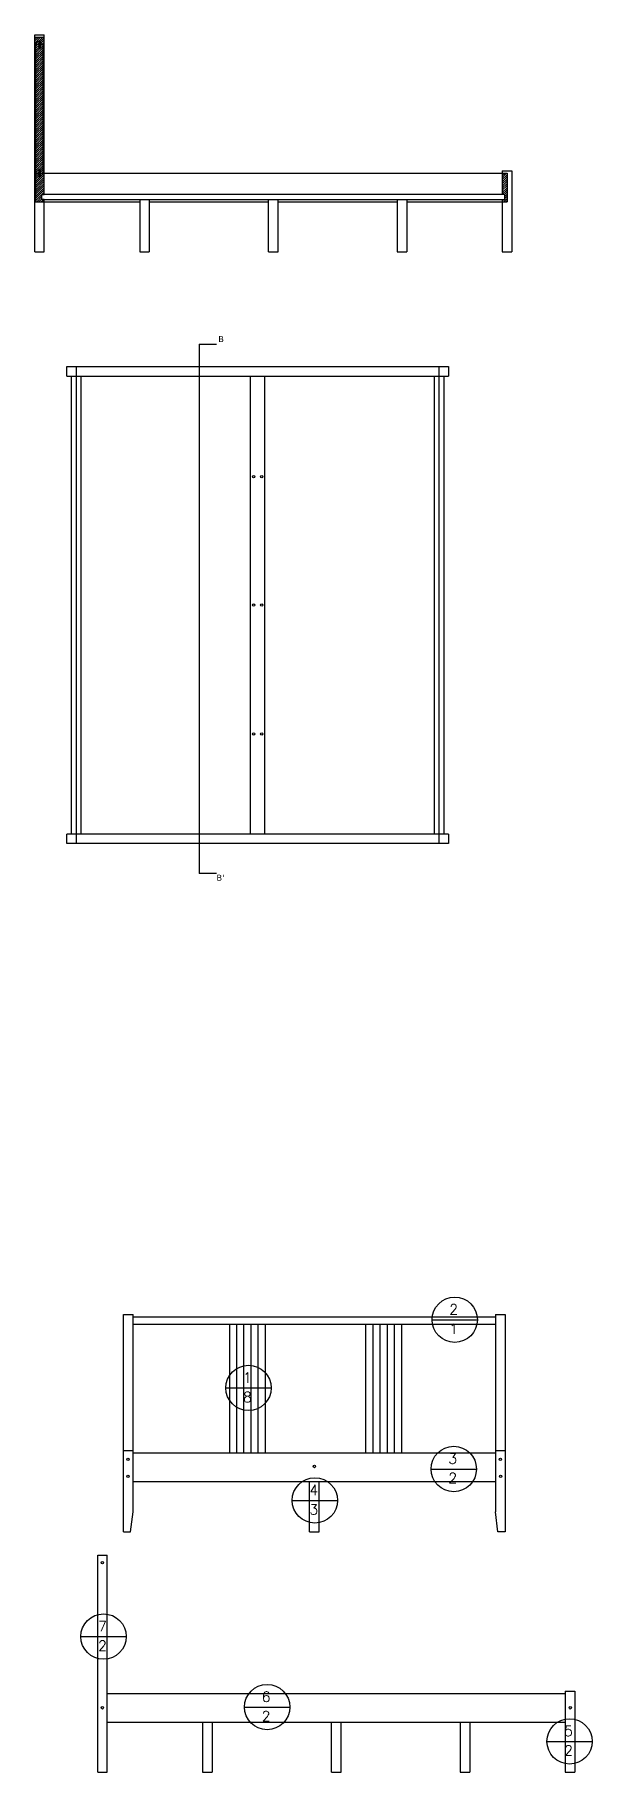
# Model space of a CAD drawing. Header units: millimetres. Extents: x 21 to 3517, y -1192 to 1197.
# Drawn here: x 3283 to 3517, y -390 to 339 of the extents above; entities that cross this region are included whole.
import ezdxf
from ezdxf.enums import TextEntityAlignment as Align

# ---------------------------------------------------------------- set-up
doc = ezdxf.new("R2010")
doc.units = ezdxf.units.MM
doc.layers.add('Simboli', color=10, linetype='Continuous')
doc.layers.add('Tratteggio', color=252, linetype='Continuous')
doc.styles.add('E-ROMANS', font='romans.shx', dxfattribs={"width": 0.8})
pattern_1 = [(45, (1493.69584, 0), (-0.4490128, 0.4490128), [])]

msp = doc.modelspace()

# ---------------------------------------------------------------- texts
at = {"layer": 'Simboli', "style": 'E-ROMANS'}
for s, p in [('2', (3458.49, -195.58)), ('1', (3458.49, -203.73)), ('1', (3372.04, -224.17)), ('8', (3372.04, -232.33)), ('3', (3458.09, -258.15)), ('4', (3399.85, -271.3)), ('2', (3458.09, -266.3)), ('3', (3399.85, -279.46)), ('7', (3311.26, -328.39)), ('2', (3311.26, -336.55)), ('6', (3379.85, -357.95)), ('2', (3379.85, -366.11)), ('5', (3506.63, -372.33)), ('2', (3506.63, -380.49))]:
    msp.add_text(s, height=4.28, dxfattribs=at).set_placement(p, align=Align.MIDDLE_CENTER)
at = {"layer": 'Simboli', "char_height": 2.5, "attachment_point": 1}
for s, insert in [('{\\fVerdana|b0|i0|c0|p34;B}', (3359.8, 212.42)), ("{\\fVerdana|b0|i0|c0|p34;B'}", (3359.06, -13.38))]:
    msp.add_mtext_dynamic_manual_height_columns(s, width=5.3404, gutter_width=12.5, heights=[0], dxfattribs=dict(at, insert=insert))

# ---------------------------------------------------------------- hatches: boundary and pattern name
h = msp.add_hatch()
h.set_pattern_fill('ANSI31', color=256, scale=0.2)
h.set_pattern_definition(pattern_1)
h.paths.add_polyline_path([(3286.87, 280.75), (3285.13, 280.75), (3285.13, 279.2, -0.408688), (3284.63, 279.2), (3284.63, 280.75), (3283.37, 280.75), (3283.37, 268.75), (3286.87, 268.75), (3286.87, 269.75), (3285.87, 269.75), (3285.87, 271.75), (3286.87, 271.75)])
h.paths.add_polyline_path([(3286.37, 334.75), (3285.09, 334.75), (3285.09, 333.17, -0.408688), (3284.59, 333.17), (3284.59, 334.75), (3283.37, 334.75), (3283.37, 280.75), (3284.63, 280.75), (3284.63, 282.2, -0.348554), (3285.13, 282.2), (3285.13, 280.75), (3286.37, 280.75)])
h = msp.add_hatch()
h.set_pattern_fill('ANSI31', color=256, scale=0.2)
h.set_pattern_definition(pattern_1)
h.paths.add_polyline_path([(3480.87, 280.75), (3478.87, 280.75), (3478.87, 271.75), (3479.87, 271.75), (3479.87, 269.75), (3478.87, 269.75), (3478.87, 268.75), (3478.88, 268.75), (3480.87, 268.75)])
at = {"layer": 'Tratteggio'}
h = msp.add_hatch(dxfattribs=at)
h.set_pattern_fill('ANSI31', color=256, scale=0.2)
h.set_pattern_definition(pattern_1)
h.paths.add_polyline_path([(3285.13, 282.2, 0.348554), (3284.63, 282.2), (3284.63, 279.2, 0.408688), (3285.13, 279.2)])
h.paths.add_polyline_path([(3285.09, 336.17, 0.348554), (3284.59, 336.17), (3284.59, 333.17, 0.408688), (3285.09, 333.17)])
h.paths.add_polyline_path([(3286.87, 337.75), (3282.87, 337.75), (3282.87, 334.75), (3284.59, 334.75), (3284.59, 336.17, -0.348554), (3285.09, 336.17), (3285.09, 334.75), (3286.87, 334.75)])

# ---------------------------------------------------------------- linework, layer by layer
for p, q in [((3282.87, 247.75), (3282.87, 338.75)), ((3282.87, 338.75), (3286.87, 338.75)), ((3282.87, 337.75), (3286.87, 337.75)), ((3286.87, 271.75), (3286.87, 338.75)), ((3282.87, 334.75), (3284.59, 334.75)), ((3283.37, 268.73), (3283.37, 334.75)), ((3285.09, 334.75), (3286.87, 334.75)), ((3286.37, 280.75), (3286.37, 334.75)), ((3282.87, 280.75), (3284.63, 280.75)), ((3285.13, 280.75), (3480.87, 280.75)), ((3286.87, 280.75), (3442.87, 280.75)), ((3478.87, 281.75), (3478.87, 271.75)), ((3478.87, 281.75), (3482.87, 281.75)), ((3480.87, 280.75), (3480.87, 268.75)), ((3482.87, 281.75), (3482.87, 247.75)), ((3285.87, 269.75), (3285.87, 271.75)), ((3285.87, 271.75), (3286.87, 271.75)), ((3286.87, 269.75), (3285.87, 269.75)), ((3478.87, 271.75), (3286.87, 271.75)), ((3286.87, 247.75), (3286.87, 269.75)), ((3286.87, 269.75), (3478.87, 269.75)), ((3326.87, 269.75), (3326.87, 247.75)), ((3330.87, 269.75), (3330.87, 247.75)), ((3380.87, 247.75), (3380.87, 269.75)), ((3384.87, 247.75), (3384.87, 269.75)), ((3434.87, 269.75), (3434.87, 247.75)), ((3438.87, 269.75), (3438.87, 247.75)), ((3479.87, 271.75), (3478.87, 271.75)), ((3478.87, 269.75), (3478.87, 247.75)), ((3478.87, 269.75), (3479.87, 269.75)), ((3479.87, 269.75), (3479.87, 271.75)), ((3282.87, 268.75), (3286.87, 268.75)), ((3286.87, 268.75), (3326.87, 268.75)), ((3286.87, 268.75), (3326.87, 268.75)), ((3330.87, 268.75), (3380.87, 268.75)), ((3330.87, 268.75), (3380.87, 268.75)), ((3384.87, 268.75), (3434.87, 268.75)), ((3384.87, 268.75), (3434.87, 268.75)), ((3438.87, 268.75), (3480.87, 268.75)), ((3438.87, 268.75), (3478.88, 268.75)), ((3282.87, 247.75), (3286.87, 247.75)), ((3326.87, 247.75), (3330.87, 247.75)), ((3380.87, 247.75), (3384.87, 247.75)), ((3434.87, 247.75), (3438.87, 247.75)), ((3478.87, 247.75), (3482.87, 247.75)), ((3296.31, 195.69), (3296.31, 199.69)), ((3296.31, 195.69), (3296.31, 199.69)), ((3296.31, 199.69), (3456.31, 199.69)), ((3300.31, -0.31), (3300.31, 199.69)), ((3452.31, 199.69), (3452.31, -0.31)), ((3456.31, 199.69), (3456.31, 195.69)), ((3296.31, 195.69), (3456.31, 195.69)), ((3298.31, 3.69), (3298.31, 195.69)), ((3302.31, 3.69), (3302.31, 195.69)), ((3373.31, 3.69), (3373.31, 195.69)), ((3379.31, 3.69), (3379.31, 195.69)), ((3450.31, 195.69), (3450.31, 3.69)), ((3454.31, 195.69), (3454.31, 3.69)), ((3296.31, -0.31), (3296.31, 3.69)), ((3296.31, -0.31), (3296.31, 3.69)), ((3456.31, 3.69), (3296.31, 3.69)), ((3456.31, 3.69), (3456.31, -0.31)), ((3456.31, -0.31), (3296.31, -0.31)), ((3320.06, -288.76), (3320.06, -197.76)), ((3320.06, -197.76), (3324.06, -197.76)), ((3324.06, -280.48), (3324.06, -197.76)), ((3324.06, -198.76), (3476.06, -198.76)), ((3324.06, -201.76), (3476.06, -201.76)), ((3364.59, -255.76), (3364.59, -201.76)), ((3367.59, -255.76), (3367.59, -201.76)), ((3370.59, -255.76), (3370.59, -201.76)), ((3373.59, -255.76), (3373.59, -201.76)), ((3376.59, -255.76), (3376.59, -201.76)), ((3379.59, -255.76), (3379.59, -201.76)), ((3421.59, -201.76), (3421.59, -255.76)), ((3424.59, -201.76), (3424.59, -255.76)), ((3427.59, -201.76), (3427.59, -255.76)), ((3430.59, -201.76), (3430.59, -255.76)), ((3433.59, -201.76), (3433.59, -255.76)), ((3436.59, -201.76), (3436.59, -255.76)), ((3476.06, -197.76), (3480.06, -197.76)), ((3476.06, -197.76), (3476.06, -280.48)), ((3480.06, -197.76), (3480.06, -288.76)), ((3320.06, -254.76), (3324.06, -254.76)), ((3476.06, -254.76), (3480.06, -254.76)), ((3324.06, -255.76), (3476.06, -255.76)), ((3324.06, -267.76), (3476.06, -267.76)), ((3398.06, -288.76), (3398.06, -267.76)), ((3402.06, -288.76), (3402.06, -267.76)), ((3323.06, -288.76), (3324.06, -280.48)), ((3477.06, -288.76), (3476.06, -280.48)), ((3320.06, -288.76), (3323.06, -288.76)), ((3398.06, -288.76), (3402.06, -288.76)), ((3480.06, -288.76), (3477.06, -288.76)), ((3309.26, -389.61), (3309.26, -298.61)), ((3309.26, -298.61), (3313.26, -298.61)), ((3313.26, -389.61), (3313.26, -298.61)), ((3313.26, -356.61), (3469.26, -356.61)), ((3313.36, -356.61), (3505.26, -356.61)), ((3505.26, -355.61), (3505.26, -389.61)), ((3505.26, -355.61), (3509.26, -355.61)), ((3509.26, -355.61), (3509.26, -389.61)), ((3313.26, -368.61), (3505.28, -368.61)), ((3353.26, -368.61), (3353.26, -389.61)), ((3357.26, -368.61), (3357.26, -389.61)), ((3407.26, -389.61), (3407.26, -368.61)), ((3411.26, -389.61), (3411.26, -368.61)), ((3461.26, -368.61), (3461.26, -389.61)), ((3465.26, -368.61), (3465.26, -389.61)), ((3309.26, -389.61), (3313.26, -389.61)), ((3353.26, -389.61), (3357.26, -389.61)), ((3407.26, -389.61), (3411.26, -389.61)), ((3461.26, -389.61), (3465.26, -389.61)), ((3505.26, -389.61), (3509.26, -389.61))]:
    msp.add_line(p, q)
for centre in [(3374.59, 153.51), (3378.02, 153.51), (3374.59, 99.67), (3378.02, 99.7)]:
    msp.add_circle(centre, 0.5)
at = {"layer": 'Simboli'}
for p, q in [((3351.76, 209.09), (3359.13, 209.09)), ((3351.76, 209.09), (3351.76, -12.82)), ((3359.13, -12.82), (3351.76, -12.82)), ((3449.43, -199.92), (3468.44, -199.92)), ((3362.98, -228.51), (3381.99, -228.51)), ((3449.03, -262.49), (3468.04, -262.49)), ((3390.79, -275.64), (3409.8, -275.64)), ((3302.2, -332.73), (3321.22, -332.73)), ((3370.79, -362.29), (3389.81, -362.29)), ((3497.57, -376.67), (3516.58, -376.67))]:
    msp.add_line(p, q, dxfattribs=at)
for centre in [(3458.93, -199.92), (3372.48, -228.51), (3458.53, -262.49), (3400.3, -275.64), (3311.71, -332.73), (3380.3, -362.29), (3507.08, -376.67)]:
    msp.add_circle(centre, 9.51, dxfattribs=at)
at = {"layer": 'Tratteggio'}
for p, q in [((3284.59, 336.17), (3284.59, 333.17)), ((3285.09, 336.17), (3285.09, 333.17)), ((3284.63, 282.2), (3284.63, 279.2)), ((3285.13, 282.2), (3285.13, 279.2))]:
    msp.add_line(p, q, dxfattribs=at)
for points in [[(3284.59, 336.17, -0.348554), (3285.09, 336.17, 0.237997)], [(3284.59, 333.17, 0.408688), (3285.09, 333.17, 0.002507)], [(3284.63, 282.2, -0.348554), (3285.13, 282.2, 0.237997)], [(3284.63, 279.2, 0.408688), (3285.13, 279.2, 0.002507)]]:
    msp.add_lwpolyline(points, format="xyb", dxfattribs=at)
for centre in [(3374.59, 45.68), (3378.02, 45.68), (3321.95, -258.44), (3400.11, -261.43), (3478.06, -258.44), (3321.95, -265.62), (3478.14, -265.62), (3311.25, -301.8), (3311.25, -362.6), (3507.34, -362.6)]:
    msp.add_circle(centre, 0.5, dxfattribs=at)

msp.set_redraw_order([(e.dxf.handle, doc.entitydb.next_handle()) for e in msp.query("TEXT MTEXT ATTDEF DIMENSION ARC_DIMENSION")])  # texts and dimensions are drawn at this point

doc.saveas('drawing.dxf')
